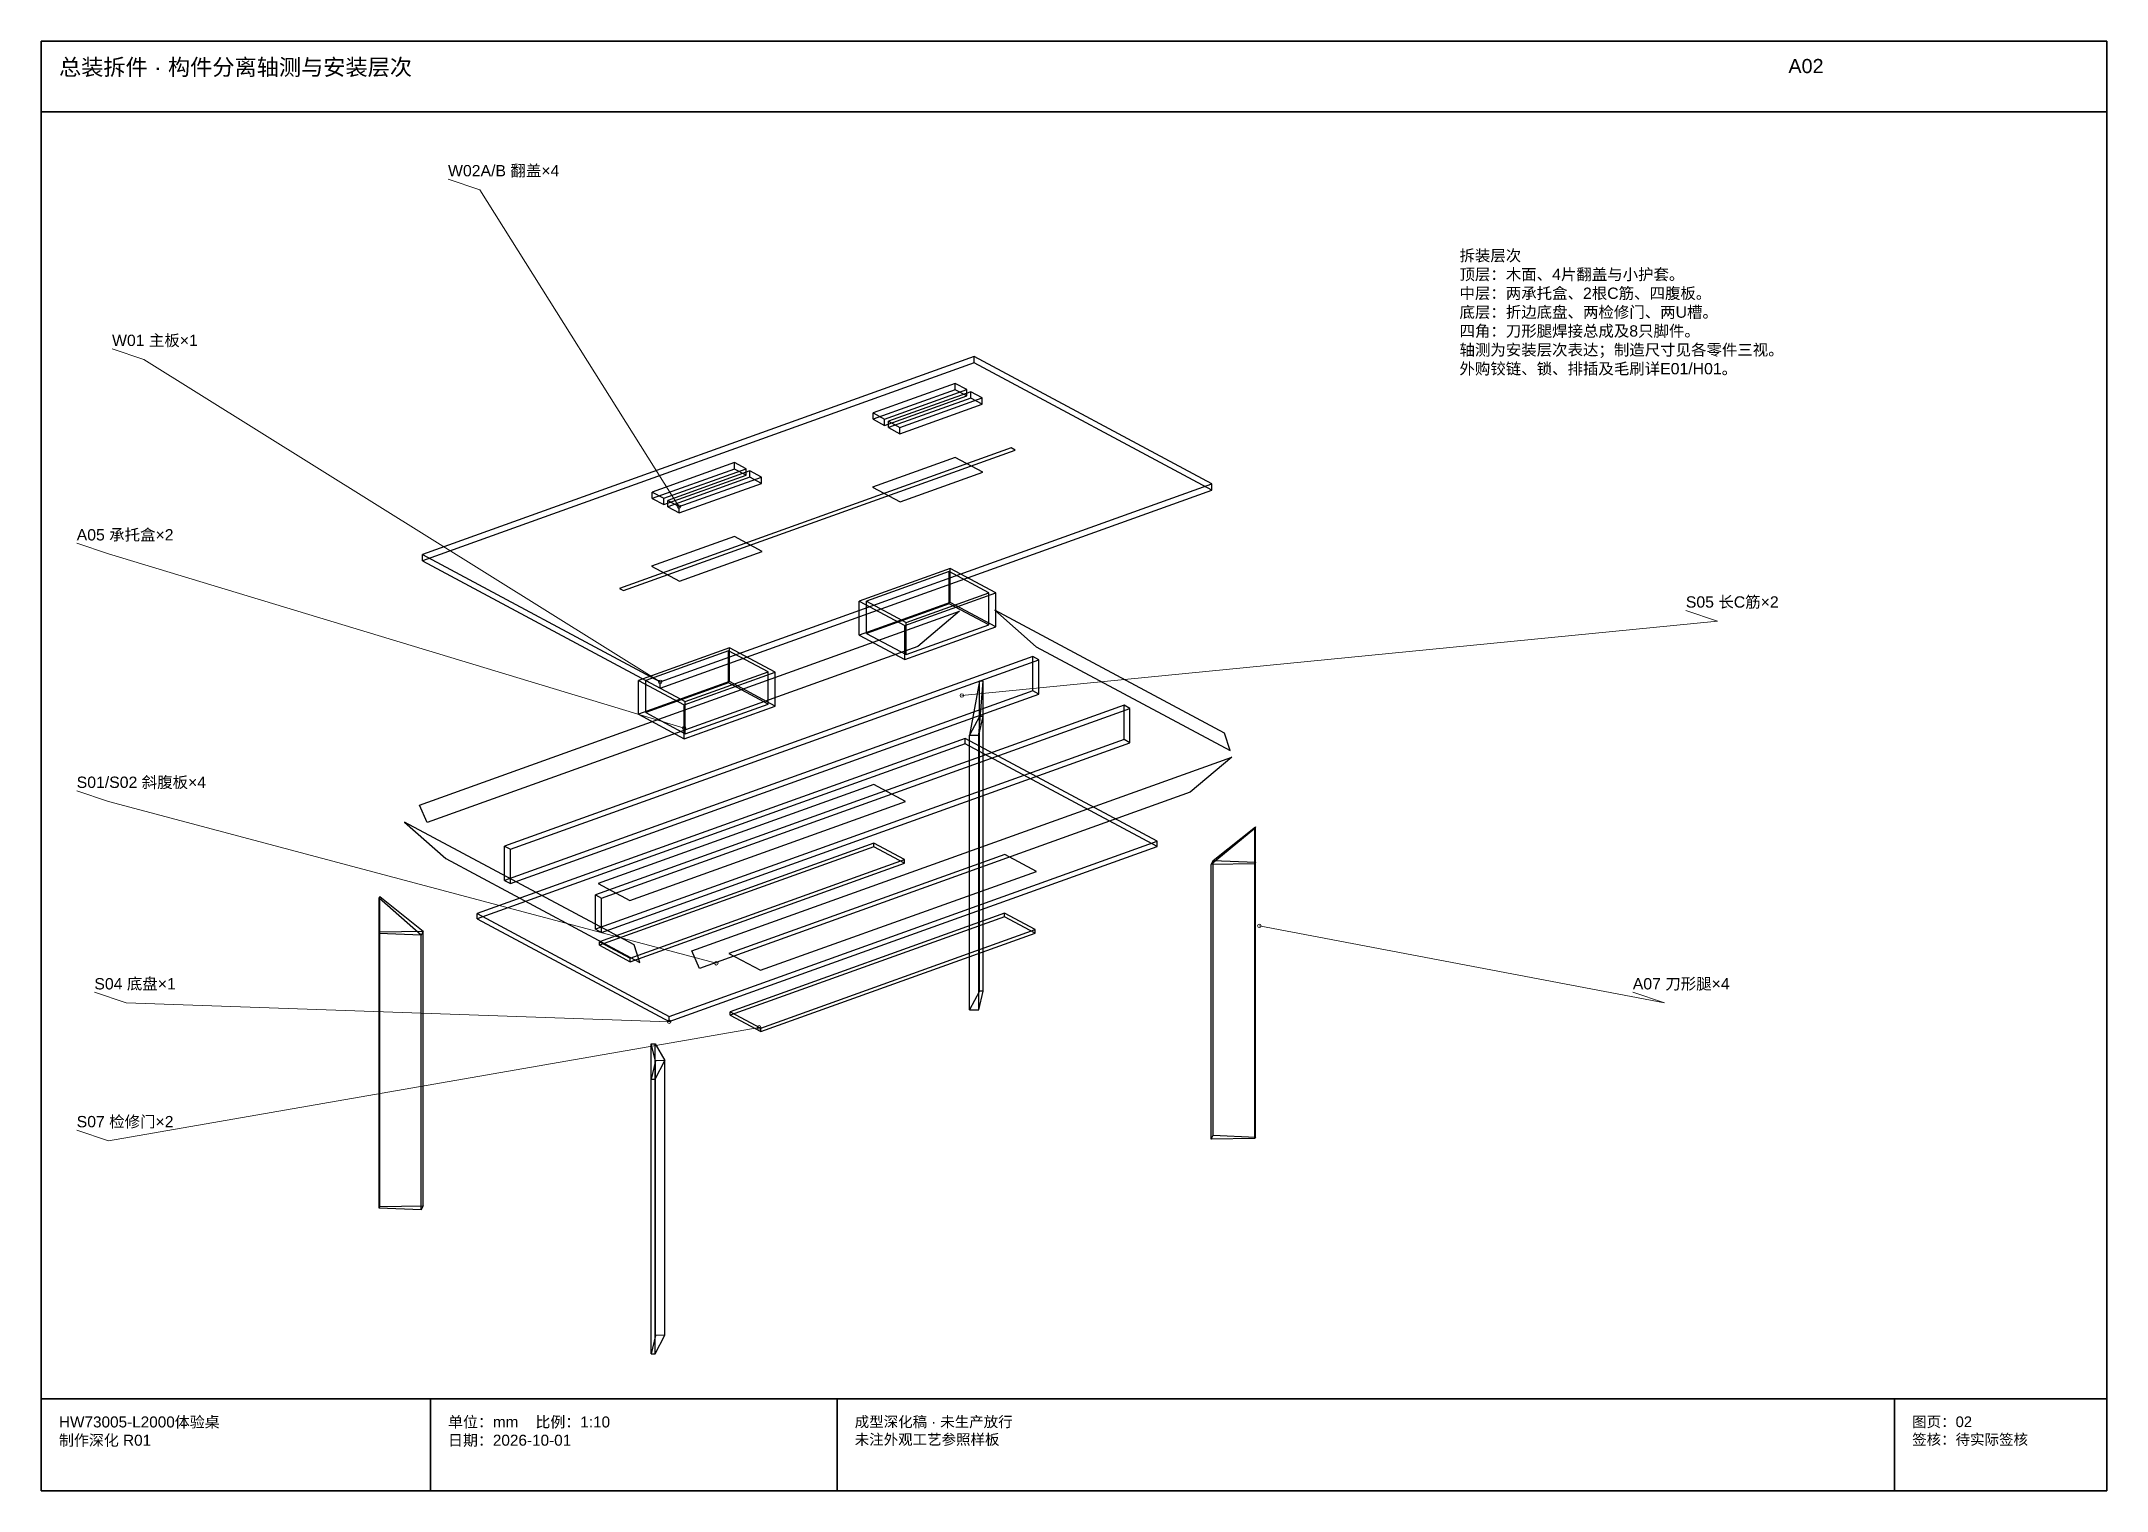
# Model space of a CAD drawing. Header units: millimetres. Extents: x 50 to 288830, y 0 to 4150.
# Drawn here: x 12050 to 17890, y 50 to 4150 of the extents above; entities that cross this region are included whole.
import ezdxf

# ---------------------------------------------------------------- set-up
doc = ezdxf.new("R2010")
doc.units = ezdxf.units.MM
for name, color, linetype, lineweight in [('DIM', 7, 'Continuous', 13), ('FRAME', 7, 'Continuous', 35), ('NOTE', 7, 'Continuous', 18), ('OUTLINE', 7, 'Continuous', 25)]:
    doc.layers.add(name, color=color, linetype=linetype, lineweight=lineweight)
doc.styles.add('CN', font='Arial Unicode.ttf')

msp = doc.modelspace()

# ---------------------------------------------------------------- texts
at = {"layer": 'NOTE', "attachment_point": 1, "style": 'CN'}
for s, insert, char_height, width in [('总装拆件 · 构件分离轴测与安装层次', (12100, 4100), 46, 4840), ('A02', (16990, 4100), 40, 900), ('W02A/B 翻盖×4', (13200, 3800), 32, 900), ('拆装层次\\P顶层：木面、4片翻盖与小护套。\\P中层：两承托盒、2根C筋、四腹板。\\P底层：折边底盘、两检修门、两U槽。\\P四角：刀形腿焊接总成及8只脚件。\\P轴测为安装层次表达；制造尺寸见各零件三视。\\P外购铰链、锁、排插及毛刷详E01/H01。', (16060, 3560), 32, 1770), ('W01 主板×1', (12250, 3320), 32, 900), ('A05 承托盒×2', (12150, 2770), 32, 900), ('S05 长C筋×2', (16700, 2580), 32, 900), ('S01/S02 斜腹板×4', (12150, 2070), 32, 900), ('S04 底盘×1', (12200, 1500), 32, 900), ('A07 刀形腿×4', (16550, 1500), 32, 900), ('S07 检修门×2', (12150, 1110), 32, 900), ('HW73005-L2000体验桌\\P制作深化 R01', (12100, 260), 31, 1000), ('单位：mm    比例：1:10\\P日期：2026-10-01', (13200, 260), 31, 1050), ('成型深化稿 · 未生产放行\\P未注外观工艺参照样板', (14350, 260), 30, 2890), ('图页：02\\P签核：待实际签核', (17340, 260), 30, 550)]:
    msp.add_mtext(s, dxfattribs=dict(at, insert=insert, char_height=char_height, width=width))

# ---------------------------------------------------------------- linework, layer by layer
at = {"layer": 'DIM'}
for points in [[(13853.08, 2833.6), (13290, 3730), (13200, 3760)], [(13800, 2338), (12340, 3250), (12250, 3280)], [(13867.7, 2207.3), (12240, 2700), (12150, 2730)], [(14652.8, 2299.5), (16790, 2510), (16700, 2540)], [(13958.6, 1541.8), (12240, 2000), (12150, 2030)], [(15494, 1648), (16640, 1430), (16550, 1460)], [(13825.3, 1376.7), (12290, 1430), (12200, 1460)], [(14079.56, 1360.56), (12240, 1040), (12150, 1070)]]:
    msp.add_lwpolyline(points, dxfattribs=at)
for centre in [(13853.08, 2833.6), (13800, 2338), (14652.8, 2299.5), (13867.7, 2207.3), (15494, 1648), (13958.6, 1541.8), (13825.3, 1376.7), (14079.56, 1360.56)]:
    msp.add_circle(centre, 5, dxfattribs=at)
at = {"layer": 'FRAME'}
for p, q in [((12050, 3950), (17890, 3950)), ((12050, 310), (17890, 310)), ((13150, 50), (13150, 310)), ((14300, 50), (14300, 310)), ((17290, 50), (17290, 310))]:
    msp.add_line(p, q, dxfattribs=at)
msp.add_lwpolyline([(12050, 50), (17890, 50), (17890, 4150), (12050, 4150)], close=True, dxfattribs=at)
at = {"layer": 'OUTLINE'}
for p, q in [((14688, 3240), (14688, 3258)), ((14634.14, 3164.12), (14634.14, 3182.12)), ((14666.62, 3146.72), (14666.62, 3164.72)), ((14677.82, 3140.72), (14677.82, 3158.72)), ((14401.7, 3080.68), (14401.7, 3098.68)), ((14710.3, 3123.32), (14710.3, 3141.32)), ((14434.18, 3063.28), (14434.18, 3081.28)), ((14445.38, 3057.28), (14445.38, 3075.28)), ((14477.86, 3039.88), (14477.86, 3057.88)), ((14010.14, 2940.12), (14010.14, 2958.12)), ((14042.62, 2922.72), (14042.62, 2940.72)), ((14053.82, 2916.72), (14053.82, 2934.72)), ((13777.7, 2856.68), (13777.7, 2874.68)), ((14086.3, 2899.32), (14086.3, 2917.32)), ((15360, 2880), (15360, 2898)), ((13810.18, 2839.28), (13810.18, 2857.28)), ((13821.38, 2833.28), (13821.38, 2851.28)), ((13853.86, 2815.88), (13853.86, 2833.88)), ((13128, 2680), (13128, 2698)), ((14617, 2559), (14617, 2650)), ((14620.3, 2562.7), (14620.3, 2658.7)), ((14729, 2499), (14729, 2590)), ((14749.1, 2493.7), (14749.1, 2589.7)), ((14362.9, 2470.3), (14362.9, 2566.3)), ((14383, 2475), (14383, 2566)), ((14491.7, 2401.3), (14491.7, 2497.3)), ((14495, 2415), (14495, 2506)), ((13993, 2335), (13993, 2426)), ((13996.3, 2338.7), (13996.3, 2434.7)), ((14853.806, 2312.656), (14853.806, 2409.656)), ((14870.606, 2303.656), (14870.606, 2400.656)), ((13738.9, 2246.3), (13738.9, 2342.3)), ((13759, 2251), (13759, 2342)), ((13800, 2320), (13800, 2338)), ((14105, 2275), (14105, 2366)), ((14125.1, 2269.7), (14125.1, 2365.7)), ((14702.66, 2239.86), (14702.66, 2339.86)), ((14713.38, 2239.7), (14713.38, 2339.7)), ((13871, 2191), (13871, 2282)), ((13867.7, 2177.3), (13867.7, 2273.3)), ((14702.66, 1462.86), (14702.66, 2239.86)), ((14713.38, 1462.7), (14713.38, 2239.7)), ((15111.406, 2174.656), (15111.406, 2271.656)), ((15128.206, 2165.656), (15128.206, 2262.656)), ((14662.634, 2163.126), (14662.634, 2178.126)), ((14674.549, 1410.262), (14674.549, 2187.262)), ((14701.274, 1410.551), (14701.274, 2187.551)), ((15482.82, 1827.5), (15482.82, 1927.5)), ((13359.794, 1776.344), (13359.794, 1873.344)), ((14403.828, 1871.492), (14403.828, 1881.492)), ((15205.498, 1872.306), (15205.498, 1887.306)), ((15481.06, 1822.86), (15481.06, 1922.86)), ((13376.594, 1767.344), (13376.594, 1864.344)), ((14490.516, 1825.052), (14490.516, 1835.052)), ((15357.929, 1044.166), (15357.929, 1821.166)), ((15363.855, 1055.597), (15363.855, 1832.597)), ((15481.06, 1045.86), (15481.06, 1822.86)), ((15482.82, 1050.5), (15482.82, 1827.5)), ((13005.18, 1626.5), (13005.18, 1726.5)), ((13006.94, 1631.14), (13006.94, 1731.14)), ((13617.394, 1638.344), (13617.394, 1735.344)), ((13634.194, 1629.344), (13634.194, 1726.344)), ((13282.502, 1667.694), (13282.502, 1682.694)), ((14773.428, 1673.492), (14773.428, 1683.492)), ((14860.116, 1627.052), (14860.116, 1637.052)), ((13005.18, 849.5), (13005.18, 1626.5)), ((13006.94, 854.14), (13006.94, 1631.14)), ((13124.145, 844.403), (13124.145, 1621.403)), ((13130.071, 855.834), (13130.071, 1632.834)), ((13627.884, 1592.948), (13627.884, 1602.948)), ((13714.572, 1546.508), (13714.572, 1556.508)), ((13997.484, 1394.948), (13997.484, 1404.948)), ((13825.366, 1376.874), (13825.366, 1391.874)), ((14084.172, 1348.508), (14084.172, 1358.508)), ((13774.62, 1214.3), (13774.62, 1314.3)), ((13785.34, 1214.14), (13785.34, 1314.14)), ((13786.726, 489.449), (13786.726, 1266.449)), ((13813.451, 489.738), (13813.451, 1266.738)), ((13774.62, 437.3), (13774.62, 1214.3)), ((13785.34, 437.14), (13785.34, 1214.14))]:
    msp.add_line(p, q, dxfattribs=at)
for points in [[(13800, 2338), (15360, 2898), (14688, 3258), (13128, 2698)], [(13800, 2320), (15360, 2880), (14688, 3240), (13128, 2680)], [(14434.18, 3081.28), (14666.62, 3164.72), (14634.14, 3182.12), (14401.7, 3098.68)], [(14434.18, 3063.28), (14666.62, 3146.72), (14634.14, 3164.12), (14401.7, 3080.68)], [(14477.86, 3057.88), (14710.3, 3141.32), (14677.82, 3158.72), (14445.38, 3075.28)], [(14477.86, 3039.88), (14710.3, 3123.32), (14677.82, 3140.72), (14445.38, 3057.28)], [(13695.8, 2596.2), (14803.4, 2993.8), (14792.2, 2999.8), (13684.6, 2602.2)], [(13810.18, 2857.28), (14042.62, 2940.72), (14010.14, 2958.12), (13777.7, 2874.68)], [(13810.18, 2839.28), (14042.62, 2922.72), (14010.14, 2940.12), (13777.7, 2856.68)], [(13853.86, 2833.88), (14086.3, 2917.32), (14053.82, 2934.72), (13821.38, 2851.28)], [(14478.2, 2847), (14712.2, 2931), (14633.8, 2973), (14399.8, 2889)], [(13853.86, 2815.88), (14086.3, 2899.32), (14053.82, 2916.72), (13821.38, 2833.28)], [(13854.2, 2623), (14088.2, 2707), (14009.8, 2749), (13775.8, 2665)], [(14491.7, 2497.3), (14749.1, 2589.7), (14620.3, 2658.7), (14362.9, 2566.3)], [(14495, 2506), (14729, 2590), (14617, 2650), (14383, 2566)], [(13118.985, 1989.31), (14646.615, 2537.69), (14528.864, 2438.158), (13141.2, 1940.022)], [(14491.7, 2401.3), (14749.1, 2493.7), (14620.3, 2562.7), (14362.9, 2470.3)], [(14495, 2415), (14729, 2499), (14617, 2559), (14383, 2475)], [(15395.18, 2193.025), (14746.42, 2540.575), (14863.198, 2437.542), (15411.47, 2143.826)], [(13376.594, 1864.344), (14870.606, 2400.656), (14853.806, 2409.656), (13359.794, 1873.344)], [(13867.7, 2273.3), (14125.1, 2365.7), (13996.3, 2434.7), (13738.9, 2342.3)], [(13871, 2282), (14105, 2366), (13993, 2426), (13759, 2342)], [(13867.7, 2177.3), (14125.1, 2269.7), (13996.3, 2338.7), (13738.9, 2246.3)], [(14713.38, 2339.7), (14702.66, 2339.86), (14674.549, 2187.262), (14701.274, 2187.551)], [(13376.594, 1767.344), (14870.606, 2303.656), (14853.806, 2312.656), (13359.794, 1776.344)], [(13871, 2191), (14105, 2275), (13993, 2335), (13759, 2251)], [(13634.194, 1726.344), (15128.206, 2262.656), (15111.406, 2271.656), (13617.394, 1735.344)], [(14713.38, 2239.7), (14702.66, 2239.86), (14674.549, 2187.262), (14701.274, 2187.551)], [(13825.366, 1391.874), (15205.498, 1887.306), (14662.634, 2178.126), (13282.502, 1682.694)], [(13825.366, 1376.874), (15205.498, 1872.306), (14662.634, 2163.126), (13282.502, 1667.694)], [(13634.194, 1629.344), (15128.206, 2165.656), (15111.406, 2174.656), (13617.394, 1638.344)], [(13888.985, 1576.81), (15416.615, 2125.19), (15298.864, 2025.658), (13911.2, 1527.522)], [(13714, 1720), (14494, 2000), (14404.4, 2048), (13624.4, 1768)], [(13725.98, 1593.825), (13077.22, 1941.375), (13193.998, 1838.342), (13742.27, 1544.626)], [(15482.82, 1927.5), (15481.06, 1922.86), (15357.929, 1821.166), (15363.855, 1832.597)], [(13714.572, 1556.508), (14490.516, 1835.052), (14403.828, 1881.492), (13627.884, 1602.948)], [(13714.572, 1546.508), (14490.516, 1825.052), (14403.828, 1871.492), (13627.884, 1592.948)], [(14083.6, 1522), (14863.6, 1802), (14774, 1850), (13994, 1570)], [(15482.82, 1827.5), (15481.06, 1822.86), (15357.929, 1821.166), (15363.855, 1832.597)], [(13005.18, 1726.5), (13006.94, 1731.14), (13130.071, 1632.834), (13124.145, 1621.403)], [(14084.172, 1358.508), (14860.116, 1637.052), (14773.428, 1683.492), (13997.484, 1404.948)], [(14084.172, 1348.508), (14860.116, 1627.052), (14773.428, 1673.492), (13997.484, 1394.948)], [(13005.18, 1626.5), (13006.94, 1631.14), (13130.071, 1632.834), (13124.145, 1621.403)], [(14713.38, 1462.7), (14702.66, 1462.86), (14674.549, 1410.262), (14701.274, 1410.551)], [(13774.62, 1314.3), (13785.34, 1314.14), (13813.451, 1266.738), (13786.726, 1266.449)], [(13774.62, 1214.3), (13785.34, 1214.14), (13813.451, 1266.738), (13786.726, 1266.449)], [(15482.82, 1050.5), (15481.06, 1045.86), (15357.929, 1044.166), (15363.855, 1055.597)], [(13005.18, 849.5), (13006.94, 854.14), (13130.071, 855.834), (13124.145, 844.403)], [(13774.62, 437.3), (13785.34, 437.14), (13813.451, 489.738), (13786.726, 489.449)]]:
    msp.add_lwpolyline(points, close=True, dxfattribs=at)

msp.set_redraw_order([(e.dxf.handle, doc.entitydb.next_handle()) for e in msp.query("TEXT MTEXT ATTDEF DIMENSION ARC_DIMENSION")])  # texts and dimensions are drawn at this point

doc.saveas('drawing.dxf')
